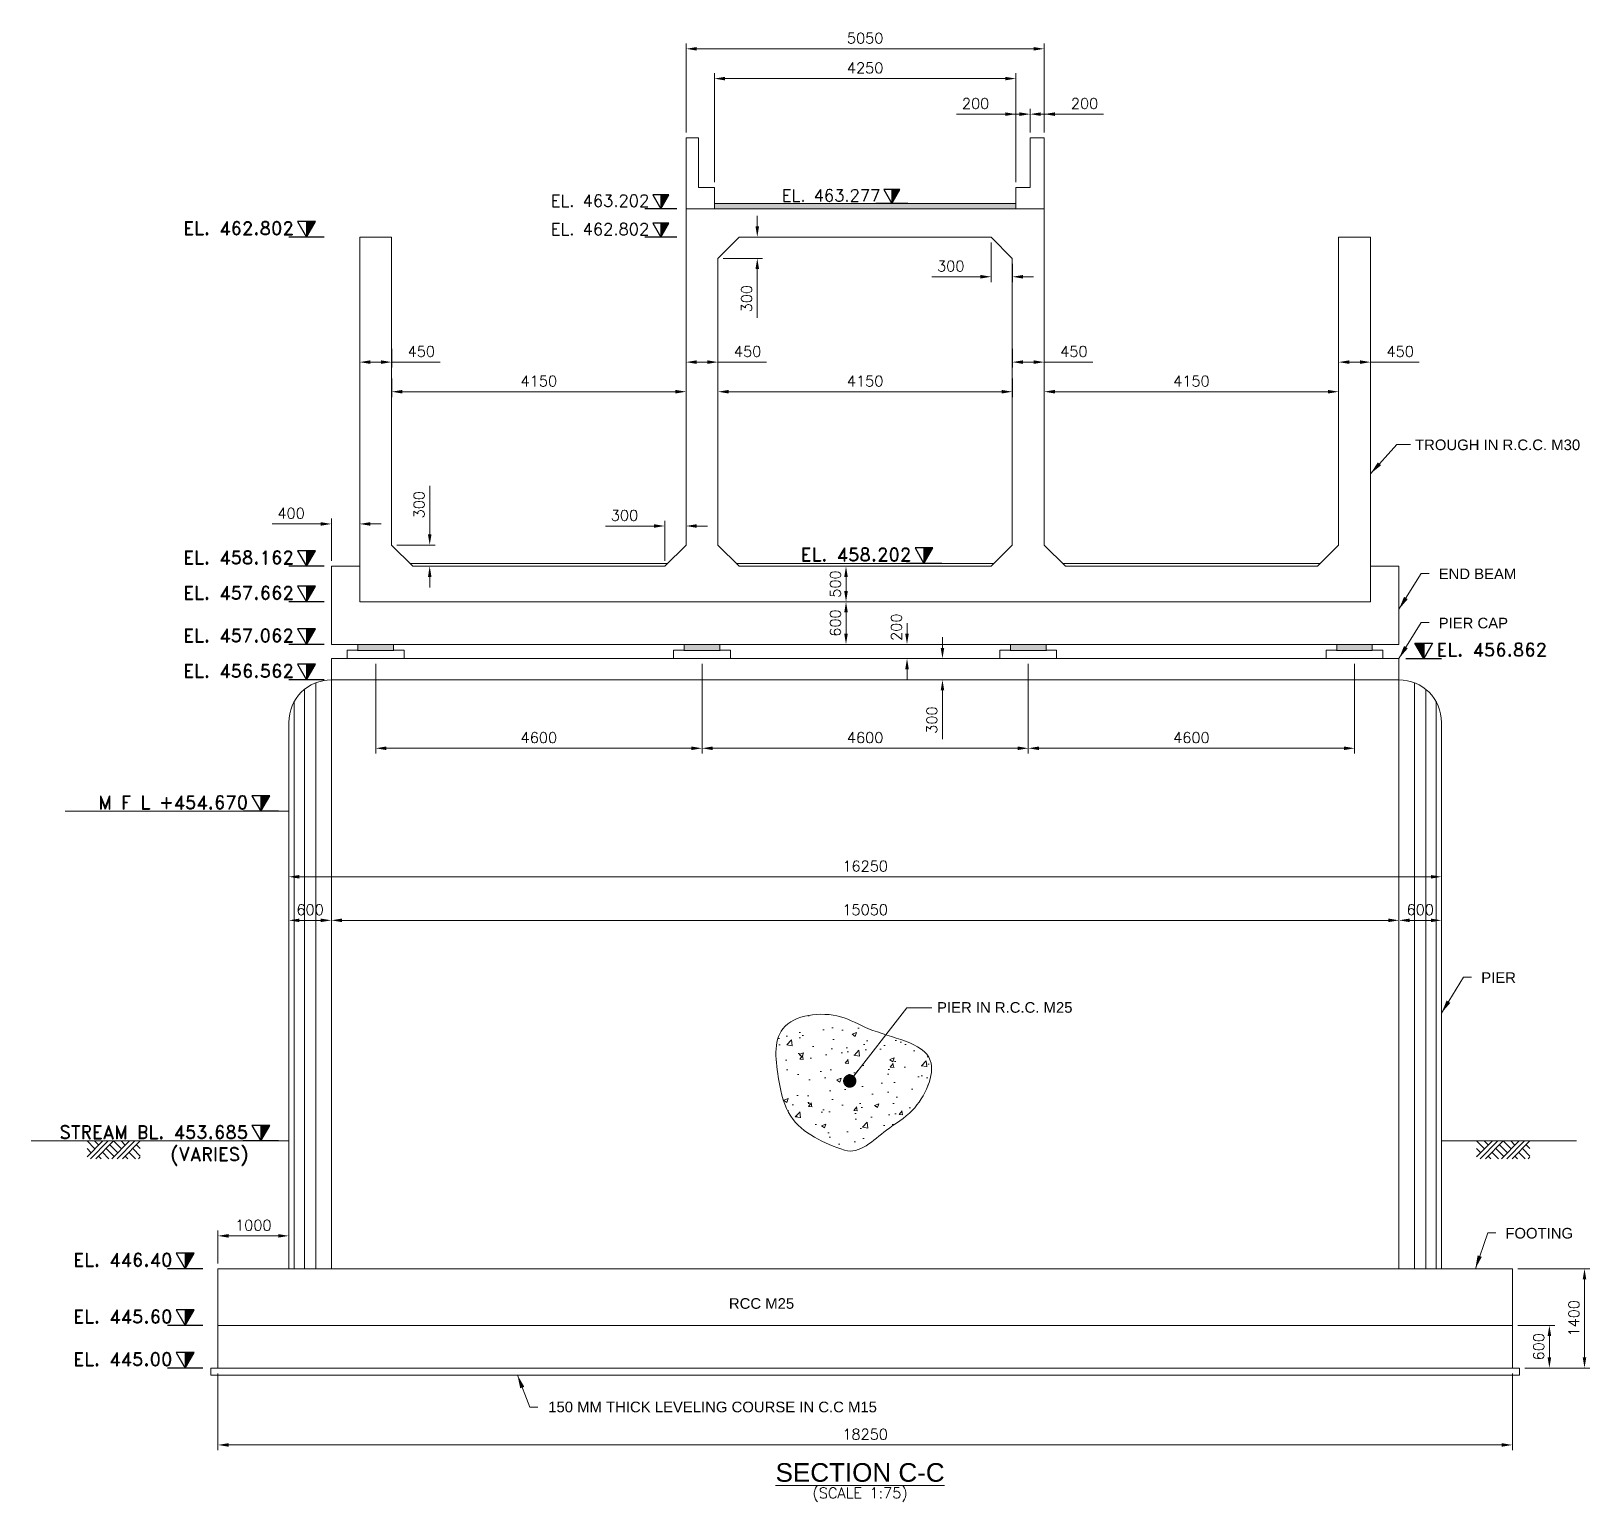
# Model space of a CAD drawing. Header units: millimetres. Extents: x -905235 to 365236, y -24492 to 346419.
# Drawn here: x 343263 to 365236, y 122792 to 143520 of the extents above; entities that cross this region are included whole.
import ezdxf
from ezdxf.enums import TextEntityAlignment as Align

# ---------------------------------------------------------------- set-up
doc = ezdxf.new("R2010")
doc.units = ezdxf.units.MM
doc.header["$LTSCALE"] = 9
doc.linetypes.add('HIDDEN', pattern=[0.375, 0.25, -0.125])
for name, color, linetype, lineweight in [('HATCH SOLID', 253, 'Continuous', 5), ('LEVEL', 6, 'Continuous', 20), ('P.C.C', 105, 'Continuous', 9), ('R_DASHED', 183, 'HIDDEN', 9), ('R_DIMENSION', 8, 'Continuous', 15), ('R_TEXT G', 7, 'Continuous', 18), ('R_THIN LINE', 252, 'Continuous', 9), ('SEC MARK', 1, 'Continuous', 25), ('TEXT', 4, 'Continuous', 13), ('TEXT G', 7, 'Continuous', 18)]:
    doc.layers.add(name, color=color, linetype=linetype, lineweight=lineweight)
doc.layers.add('PUMP', color=4, linetype='Continuous')
doc.layers.add('R_HATCH', color=7, linetype='Continuous', lineweight=15, true_color=0xc7c7c7)
doc.styles.add('ARIEL', font='arial.ttf')
doc.styles.add('ROMANDS', font='romand.shx')
doc.styles.add('ROMANS', font='romans.shx')
doc.styles.get("Standard").update_dxf_attribs({"font": 'arial.ttf'})
doc.dimstyles.new('DIM-75', dxfattribs={"dimscale": 75, "dimtxt": 2.5, "dimasz": 2.5, "dimexe": 1, "dimexo": 1, "dimgap": 1, "dimtad": 1, "dimdec": 0, "dimzin": 0, "dimdsep": 46, "dimtxsty": 'ROMANS', "dimblk": 'OBLIQUE', "dimcen": 1, "dimclrd": 256, "dimclre": 256, "dimclrt": 7, "dimadec": 0, "dimazin": 0, "dimtfac": 1, "dimtdec": 0, "dimtofl": 0, "dimtmove": 0, "dimatfit": 3, "dimfxl": 1, "dimtolj": 1, "dimtzin": 0, "dimlwd": 9, "dimlwe": 9, "dimarcsym": 0})
doc.dimstyles.new('DIM-75$0', dxfattribs={"dimscale": 75, "dimtxt": 2, "dimasz": 2, "dimexe": 1, "dimexo": 1, "dimgap": 1, "dimtad": 1, "dimdec": 0, "dimzin": 0, "dimdsep": 46, "dimtxsty": 'ROMANS', "dimcen": 1, "dimclrd": 256, "dimclre": 256, "dimclrt": 7, "dimadec": 0, "dimazin": 0, "dimtfac": 1, "dimtdec": 0, "dimtofl": 0, "dimtmove": 0, "dimatfit": 3, "dimfxl": 1, "dimtolj": 1, "dimtzin": 0, "dimlwd": 9, "dimlwe": 5, "dimarcsym": 0})

msp = doc.modelspace()

# ---------------------------------------------------------------- texts
at = {"layer": 'LEVEL', "style": 'ROMANDS'}
for s, insert, char_height, attachment_point in [('EL. 463.277', (355234.3, 141290), 168.75, 3), ('EL. 463.202', (351976.7, 141215), 168.75, 3), ('EL. 462.802', (346965.2, 140836.8), 187.5, 3), ('EL. 462.802', (351976.7, 140815), 168.75, 3), ('EL. 458.202', (355670, 136236.8), 187.5, 3), ('EL. 458.162', (346965.2, 136196.8), 187.5, 3), ('EL. 457.662', (346965.2, 135696.8), 187.5, 3), ('EL. 457.062', (346965.2, 135096.8), 187.5, 3), ('EL. 456.862', (363074.4, 134896.8), 187.5, 1), ('EL. 456.562', (346965.2, 134596.8), 187.5, 3), ('M F L +454.670', (346321.1, 132744.8), 187.5, 3), ('STREAM BL. 453.685\\P(VARIES)', (346321.1, 128096.8), 187.5, 3), ('EL. 446.40', (345254, 126296.8), 187.5, 3), ('EL. 445.60', (345254, 125496.8), 187.5, 3), ('EL. 445.00', (345254, 124896.8), 187.5, 3)]:
    msp.add_mtext(s, dxfattribs=dict(at, insert=insert, char_height=char_height, attachment_point=attachment_point))
at = {"layer": 'R_TEXT G'}
msp.add_text('RCC M25', height=150, dxfattribs=at).set_placement((353099.4, 125512.7))
at = {"layer": 'R_TEXT G', "lineweight": 13, "ltscale": 0.13, "insert": (362771.7, 137765.1), "char_height": 150, "attachment_point": 1}
msp.add_mtext_dynamic_manual_height_columns('TROUGH IN R.C.C. M30', width=7963.5, gutter_width=2750, heights=[0], dxfattribs=at)
at = {"layer": 'R_TEXT G', "lineweight": 13, "ltscale": 0.13, "char_height": 150, "attachment_point": 1}
for s, insert, width in [('\\A1;END BEAM', (363105.3, 135946.8), 1560.878), ('\\A1;PIER CAP', (363105.3, 135253.1), 1560.878), ('\\A1;PIER', (363705.3, 130255.8), 894.357), ('PIER IN R.C.C. M25', (356033.6, 129835.4), 4439.582), ('\\A1;FOOTING', (364045.2, 126653.1), 894.357), ('\\A1;150 MM THICK LEVELING COURSE IN C.C M15', (350552.2, 124204.1), 6874.917)]:
    msp.add_mtext(s, dxfattribs=dict(at, insert=insert, width=width))
at = {"layer": 'TEXT', "color": 1, "lineweight": 13, "insert": (354948.7, 123071.1), "char_height": 262.5, "width": 7433.008, "attachment_point": 8, "style": 'ARIEL'}
msp.add_mtext('{\\LSECTION C-C}', dxfattribs=at)
at = {"layer": 'TEXT G', "style": 'ROMANS'}
msp.add_text('(SCALE 1:75)', height=150, dxfattribs=at).set_placement((354948.7, 122992.3), align=Align.TOP_CENTER)

# ---------------------------------------------------------------- blocks, each defined once
blk = doc.blocks.new('_Oblique')
at = {"color": 0, "linetype": 'ByBlock', "lineweight": -2}
blk.add_line((-0.5, -0.5), (0.5, 0.5), dxfattribs=at)
blk = doc.blocks.new('jord1')
at = {"layer": 'P.C.C'}
for p, q in [((0, 0), (1.12, -1.12)), ((2.25, 0), (0, -2.25)), ((3, 0), (0.5, -2.5)), ((1.66, -0.59), (1.06, 0)), ((3.75, 0), (1.25, -2.5)), ((6, 0), (3.5, -2.5)), ((3.75, 0), (4.87, -1.12)), ((6.75, 0), (4.25, -2.5)), ((4.81, 0), (5.4, -0.59)), ((7.5, 0), (5, -2.5)), ((5.87, 0), (5.93, -0.06)), ((0, -1.06), (0.59, -1.66)), ((0, -2.12), (0.06, -2.19)), ((1.63, -2.12), (2.01, -2.5)), ((2.16, -1.59), (3.07, -2.5)), ((2.69, -1.06), (3.81, -2.19)), ((3.22, -0.53), (4.34, -1.66)), ((5.38, -2.12), (5.76, -2.5)), ((5.91, -1.59), (6.82, -2.5)), ((6.44, -1.06), (7.5, -2.12)), ((6.97, -0.53), (7.5, -1.06)), ((7.5, -2.25), (7.25, -2.5))]:
    blk.add_line(p, q, dxfattribs=at)
blk = doc.blocks.new('A$C71181FDA')
at = {"layer": 'HATCH SOLID', "ltscale": 100}
blk.add_hatch(color=256, dxfattribs=at).paths.add_polyline_path([(948, 0), (948, 828), (474, 828)])
at = {"layer": 'SEC MARK'}
for p, q in [((0, 0), (1896, 0)), ((948, 828), (948, 0))]:
    blk.add_line(p, q, dxfattribs=at)
blk.add_lwpolyline([(948, 0), (474, 828), (1422, 828), (948, 0)], dxfattribs=at)
blk = doc.blocks.new('*D7')
at = {"layer": 'Defpoints', "color": 0, "transparency": 16777216}
for p in [(347895, 139117), (348345, 139117), (348345, 138856)]:
    blk.add_point(p, dxfattribs=at)
at = {"layer": 'R_DIMENSION', "lineweight": 5, "transparency": 16777216}
for p, q in [((347895, 139042), (347895, 138781)), ((348345, 139042), (348345, 138781))]:
    blk.add_line(p, q, dxfattribs=at)
at = {"layer": 'R_DIMENSION', "lineweight": 9, "transparency": 16777216}
for p, q in [((348045, 138856), (348195, 138856)), ((348345, 138856), (349030, 138856))]:
    blk.add_line(p, q, dxfattribs=at)
at = {"layer": 'R_DIMENSION', "transparency": 16777216}
for points in [[(348045, 138881), (348045, 138831), (347895, 138856)], [(348195, 138881), (348195, 138831), (348345, 138856)]]:
    blk.add_solid(points, dxfattribs=at)
at = {"layer": 'R_DIMENSION', "color": 7, "transparency": 16777216, "insert": (348763, 139006), "char_height": 150, "attachment_point": 5, "style": 'ROMANS'}
blk.add_mtext('\\A1;450', dxfattribs=at)
blk = doc.blocks.new('*D8')
at = {"layer": 'Defpoints', "color": 0, "transparency": 16777216}
for p in [(352495, 139117), (352945, 139117), (352945, 138856)]:
    blk.add_point(p, dxfattribs=at)
at = {"layer": 'R_DIMENSION', "lineweight": 5, "transparency": 16777216}
for p, q in [((352495, 139042), (352495, 138781)), ((352945, 139042), (352945, 138781))]:
    blk.add_line(p, q, dxfattribs=at)
at = {"layer": 'R_DIMENSION', "lineweight": 9, "transparency": 16777216}
for p, q in [((352645, 138856), (352795, 138856)), ((352945, 138856), (353630, 138856))]:
    blk.add_line(p, q, dxfattribs=at)
at = {"layer": 'R_DIMENSION', "transparency": 16777216}
for points in [[(352645, 138881), (352645, 138831), (352495, 138856)], [(352795, 138881), (352795, 138831), (352945, 138856)]]:
    blk.add_solid(points, dxfattribs=at)
at = {"layer": 'R_DIMENSION', "color": 7, "transparency": 16777216, "insert": (353363, 139006), "char_height": 150, "attachment_point": 5, "style": 'ROMANS'}
blk.add_mtext('\\A1;450', dxfattribs=at)
blk = doc.blocks.new('*D9')
at = {"layer": 'Defpoints', "color": 0, "transparency": 16777216}
for p in [(357095, 139117), (357545, 139117), (357545, 138856)]:
    blk.add_point(p, dxfattribs=at)
at = {"layer": 'R_DIMENSION', "lineweight": 5, "transparency": 16777216}
for p, q in [((357095, 139042), (357095, 138781)), ((357545, 139042), (357545, 138781))]:
    blk.add_line(p, q, dxfattribs=at)
at = {"layer": 'R_DIMENSION', "lineweight": 9, "transparency": 16777216}
for p, q in [((357245, 138856), (357395, 138856)), ((357545, 138856), (358230, 138856))]:
    blk.add_line(p, q, dxfattribs=at)
at = {"layer": 'R_DIMENSION', "transparency": 16777216}
for points in [[(357245, 138881), (357245, 138831), (357095, 138856)], [(357395, 138881), (357395, 138831), (357545, 138856)]]:
    blk.add_solid(points, dxfattribs=at)
at = {"layer": 'R_DIMENSION', "color": 7, "transparency": 16777216, "insert": (357963, 139006), "char_height": 150, "attachment_point": 5, "style": 'ROMANS'}
blk.add_mtext('\\A1;450', dxfattribs=at)
blk = doc.blocks.new('*D10')
at = {"layer": 'Defpoints', "color": 0, "transparency": 16777216}
for p in [(361695, 139117), (362145, 139117), (362145, 138856)]:
    blk.add_point(p, dxfattribs=at)
at = {"layer": 'R_DIMENSION', "lineweight": 5, "transparency": 16777216}
for p, q in [((361695, 139042), (361695, 138781)), ((362145, 139042), (362145, 138781))]:
    blk.add_line(p, q, dxfattribs=at)
at = {"layer": 'R_DIMENSION', "lineweight": 9, "transparency": 16777216}
for p, q in [((361845, 138856), (361995, 138856)), ((362145, 138856), (362830, 138856))]:
    blk.add_line(p, q, dxfattribs=at)
at = {"layer": 'R_DIMENSION', "transparency": 16777216}
for points in [[(361845, 138881), (361845, 138831), (361695, 138856)], [(361995, 138881), (361995, 138831), (362145, 138856)]]:
    blk.add_solid(points, dxfattribs=at)
at = {"layer": 'R_DIMENSION', "color": 7, "transparency": 16777216, "insert": (362563, 139006), "char_height": 150, "attachment_point": 5, "style": 'ROMANS'}
blk.add_mtext('\\A1;450', dxfattribs=at)
blk = doc.blocks.new('*D11')
at = {"layer": 'Defpoints', "color": 0, "transparency": 16777216}
for p in [(348345, 138700), (352495, 138700), (352495, 138439)]:
    blk.add_point(p, dxfattribs=at)
at = {"layer": 'R_DIMENSION', "lineweight": 5, "transparency": 16777216}
for p, q in [((348345, 138625), (348345, 138364)), ((352495, 138625), (352495, 138364))]:
    blk.add_line(p, q, dxfattribs=at)
at = {"layer": 'R_DIMENSION', "lineweight": 9, "transparency": 16777216}
blk.add_line((348495, 138439), (352345, 138439), dxfattribs=at)
at = {"layer": 'R_DIMENSION', "transparency": 16777216}
for points in [[(348495, 138464), (348495, 138414), (348345, 138439)], [(352345, 138464), (352345, 138414), (352495, 138439)]]:
    blk.add_solid(points, dxfattribs=at)
at = {"layer": 'R_DIMENSION', "color": 7, "transparency": 16777216, "insert": (350420, 138589), "char_height": 150, "attachment_point": 5, "style": 'ROMANS'}
blk.add_mtext('\\A1;4150', dxfattribs=at)
blk = doc.blocks.new('*D12')
at = {"layer": 'Defpoints', "color": 0, "transparency": 16777216}
for p in [(352945, 138700), (357095, 138700), (352945, 138439)]:
    blk.add_point(p, dxfattribs=at)
at = {"layer": 'R_DIMENSION', "lineweight": 5, "transparency": 16777216}
for p, q in [((352945, 138625), (352945, 138364)), ((357095, 138625), (357095, 138364))]:
    blk.add_line(p, q, dxfattribs=at)
at = {"layer": 'R_DIMENSION', "lineweight": 9, "transparency": 16777216}
blk.add_line((356945, 138439), (353095, 138439), dxfattribs=at)
at = {"layer": 'R_DIMENSION', "transparency": 16777216}
for points in [[(353095, 138464), (353095, 138414), (352945, 138439)], [(356945, 138464), (356945, 138414), (357095, 138439)]]:
    blk.add_solid(points, dxfattribs=at)
at = {"layer": 'R_DIMENSION', "color": 7, "transparency": 16777216, "insert": (355020, 138589), "char_height": 150, "attachment_point": 5, "style": 'ROMANS'}
blk.add_mtext('\\A1;4150', dxfattribs=at)
blk = doc.blocks.new('*D13')
at = {"layer": 'Defpoints', "color": 0, "transparency": 16777216}
for p in [(357545, 138700), (361695, 138700), (357545, 138439)]:
    blk.add_point(p, dxfattribs=at)
at = {"layer": 'R_DIMENSION', "lineweight": 5, "transparency": 16777216}
for p, q in [((357545, 138625), (357545, 138364)), ((361695, 138625), (361695, 138364))]:
    blk.add_line(p, q, dxfattribs=at)
at = {"layer": 'R_DIMENSION', "lineweight": 9, "transparency": 16777216}
blk.add_line((361545, 138439), (357695, 138439), dxfattribs=at)
at = {"layer": 'R_DIMENSION', "transparency": 16777216}
for points in [[(357695, 138464), (357695, 138414), (357545, 138439)], [(361545, 138464), (361545, 138414), (361695, 138439)]]:
    blk.add_solid(points, dxfattribs=at)
at = {"layer": 'R_DIMENSION', "color": 7, "transparency": 16777216, "insert": (359620, 138589), "char_height": 150, "attachment_point": 5, "style": 'ROMANS'}
blk.add_mtext('\\A1;4150', dxfattribs=at)
blk = doc.blocks.new('*D14')
at = {"layer": 'Defpoints', "color": 0, "transparency": 16777216}
for p in [(347495, 136575), (347495, 135978), (347895, 135978)]:
    blk.add_point(p, dxfattribs=at)
at = {"layer": 'R_DIMENSION', "lineweight": 9, "transparency": 16777216}
for p, q in [((347345, 136575), (346659, 136575)), ((348045, 136575), (348195, 136575))]:
    blk.add_line(p, q, dxfattribs=at)
at = {"layer": 'R_DIMENSION', "lineweight": 5, "transparency": 16777216}
for p, q in [((347495, 136053), (347495, 136650)), ((347895, 136053), (347895, 136650))]:
    blk.add_line(p, q, dxfattribs=at)
at = {"layer": 'R_DIMENSION', "transparency": 16777216}
for points in [[(347345, 136600), (347345, 136550), (347495, 136575)], [(348045, 136600), (348045, 136550), (347895, 136575)]]:
    blk.add_solid(points, dxfattribs=at)
at = {"layer": 'R_DIMENSION', "color": 7, "transparency": 16777216, "insert": (346927, 136725), "char_height": 150, "attachment_point": 5, "style": 'ROMANS'}
blk.add_mtext('\\A1;400', dxfattribs=at)
blk = doc.blocks.new('*D15')
at = {"layer": 'Defpoints', "color": 0, "transparency": 16777216}
for p in [(356795, 140618), (357095, 140318), (356795, 140059)]:
    blk.add_point(p, dxfattribs=at)
at = {"layer": 'R_DIMENSION', "lineweight": 5, "transparency": 16777216}
for p, q in [((356795, 140543), (356795, 139984)), ((357095, 140243), (357095, 139984))]:
    blk.add_line(p, q, dxfattribs=at)
at = {"layer": 'R_DIMENSION', "lineweight": 9, "transparency": 16777216}
for p, q in [((356645, 140059), (355959, 140059)), ((357245, 140059), (357395, 140059))]:
    blk.add_line(p, q, dxfattribs=at)
at = {"layer": 'R_DIMENSION', "transparency": 16777216}
for points in [[(356645, 140084), (356645, 140034), (356795, 140059)], [(357245, 140084), (357245, 140034), (357095, 140059)]]:
    blk.add_solid(points, dxfattribs=at)
at = {"layer": 'R_DIMENSION', "color": 7, "transparency": 16777216, "insert": (356227, 140209), "char_height": 150, "attachment_point": 5, "style": 'ROMANS'}
blk.add_mtext('\\A1;300', dxfattribs=at)
blk = doc.blocks.new('*D16')
at = {"layer": 'Defpoints', "color": 0, "transparency": 16777216}
for p in [(353245, 140618), (352945, 140318), (353499, 140318)]:
    blk.add_point(p, dxfattribs=at)
at = {"layer": 'R_DIMENSION', "lineweight": 9, "transparency": 16777216}
for p, q in [((353499, 140768), (353499, 140918)), ((353499, 140168), (353499, 139482))]:
    blk.add_line(p, q, dxfattribs=at)
at = {"layer": 'R_DIMENSION', "lineweight": 5, "transparency": 16777216}
for p, q in [((353320, 140618), (353574, 140618)), ((353020, 140318), (353574, 140318))]:
    blk.add_line(p, q, dxfattribs=at)
at = {"layer": 'R_DIMENSION', "transparency": 16777216}
for points in [[(353474, 140768), (353524, 140768), (353499, 140618)], [(353474, 140168), (353524, 140168), (353499, 140318)]]:
    blk.add_solid(points, dxfattribs=at)
at = {"layer": 'R_DIMENSION', "color": 7, "transparency": 16777216, "insert": (353349, 139750), "char_height": 150, "attachment_point": 5, "rotation": 90, "style": 'ROMANS'}
blk.add_mtext('\\A1;300', dxfattribs=at)
blk = doc.blocks.new('*D17')
at = {"layer": 'Defpoints', "color": 0, "transparency": 16777216}
for p in [(348345, 136278), (348881, 136278), (348645, 135978)]:
    blk.add_point(p, dxfattribs=at)
at = {"layer": 'R_DIMENSION', "lineweight": 9, "transparency": 16777216}
for p, q in [((348881, 136428), (348881, 137114)), ((348881, 135828), (348881, 135678))]:
    blk.add_line(p, q, dxfattribs=at)
at = {"layer": 'R_DIMENSION', "lineweight": 5, "transparency": 16777216}
for p, q in [((348420, 136278), (348956, 136278)), ((348720, 135978), (348956, 135978))]:
    blk.add_line(p, q, dxfattribs=at)
at = {"layer": 'R_DIMENSION', "transparency": 16777216}
for points in [[(348856, 136428), (348906, 136428), (348881, 136278)], [(348856, 135828), (348906, 135828), (348881, 135978)]]:
    blk.add_solid(points, dxfattribs=at)
at = {"layer": 'R_DIMENSION', "color": 7, "transparency": 16777216, "insert": (348731, 136846), "char_height": 150, "attachment_point": 5, "rotation": 90, "style": 'ROMANS'}
blk.add_mtext('\\A1;300', dxfattribs=at)
blk = doc.blocks.new('*D18')
at = {"layer": 'Defpoints', "color": 0, "transparency": 16777216}
for p in [(352195, 136546), (352495, 136278), (352195, 135978)]:
    blk.add_point(p, dxfattribs=at)
at = {"layer": 'R_DIMENSION', "lineweight": 9, "transparency": 16777216}
for p, q in [((352045, 136546), (351359, 136546)), ((352645, 136546), (352795, 136546))]:
    blk.add_line(p, q, dxfattribs=at)
at = {"layer": 'R_DIMENSION', "lineweight": 5, "transparency": 16777216}
for p, q in [((352195, 136053), (352195, 136621)), ((352495, 136353), (352495, 136621))]:
    blk.add_line(p, q, dxfattribs=at)
at = {"layer": 'R_DIMENSION', "transparency": 16777216}
for points in [[(352045, 136571), (352045, 136521), (352195, 136546)], [(352645, 136571), (352645, 136521), (352495, 136546)]]:
    blk.add_solid(points, dxfattribs=at)
at = {"layer": 'R_DIMENSION', "color": 7, "transparency": 16777216, "insert": (351627, 136696), "char_height": 150, "attachment_point": 5, "style": 'ROMANS'}
blk.add_mtext('\\A1;300', dxfattribs=at)
blk = doc.blocks.new('*D19')
at = {"layer": 'Defpoints', "color": 0, "transparency": 16777216}
for p in [(348120, 134678), (352720, 134678), (352720, 133413)]:
    blk.add_point(p, dxfattribs=at)
at = {"layer": 'R_DIMENSION', "lineweight": 5, "transparency": 16777216}
for p, q in [((348120, 134603), (348120, 133338)), ((352720, 134603), (352720, 133338))]:
    blk.add_line(p, q, dxfattribs=at)
at = {"layer": 'R_DIMENSION', "lineweight": 9, "transparency": 16777216}
blk.add_line((348270, 133413), (352570, 133413), dxfattribs=at)
at = {"layer": 'R_DIMENSION', "transparency": 16777216}
for points in [[(348270, 133438), (348270, 133388), (348120, 133413)], [(352570, 133438), (352570, 133388), (352720, 133413)]]:
    blk.add_solid(points, dxfattribs=at)
at = {"layer": 'R_DIMENSION', "color": 7, "transparency": 16777216, "insert": (350420, 133563), "char_height": 150, "attachment_point": 5, "style": 'ROMANS'}
blk.add_mtext('\\A1;4600', dxfattribs=at)
blk = doc.blocks.new('*D20')
at = {"layer": 'Defpoints', "color": 0, "transparency": 16777216}
for p in [(352720, 134678), (357320, 134678), (357320, 133413)]:
    blk.add_point(p, dxfattribs=at)
at = {"layer": 'R_DIMENSION', "lineweight": 5, "transparency": 16777216}
for p, q in [((352720, 134603), (352720, 133338)), ((357320, 134603), (357320, 133338))]:
    blk.add_line(p, q, dxfattribs=at)
at = {"layer": 'R_DIMENSION', "lineweight": 9, "transparency": 16777216}
blk.add_line((352870, 133413), (357170, 133413), dxfattribs=at)
at = {"layer": 'R_DIMENSION', "transparency": 16777216}
for points in [[(352870, 133438), (352870, 133388), (352720, 133413)], [(357170, 133438), (357170, 133388), (357320, 133413)]]:
    blk.add_solid(points, dxfattribs=at)
at = {"layer": 'R_DIMENSION', "color": 7, "transparency": 16777216, "insert": (355020, 133563), "char_height": 150, "attachment_point": 5, "style": 'ROMANS'}
blk.add_mtext('\\A1;4600', dxfattribs=at)
blk = doc.blocks.new('*D21')
at = {"layer": 'Defpoints', "color": 0, "transparency": 16777216}
for p in [(357320, 134678), (361920, 134678), (361920, 133413)]:
    blk.add_point(p, dxfattribs=at)
at = {"layer": 'R_DIMENSION', "lineweight": 5, "transparency": 16777216}
for p, q in [((357320, 134603), (357320, 133338)), ((361920, 134603), (361920, 133338))]:
    blk.add_line(p, q, dxfattribs=at)
at = {"layer": 'R_DIMENSION', "lineweight": 9, "transparency": 16777216}
blk.add_line((357470, 133413), (361770, 133413), dxfattribs=at)
at = {"layer": 'R_DIMENSION', "transparency": 16777216}
for points in [[(357470, 133438), (357470, 133388), (357320, 133413)], [(361770, 133438), (361770, 133388), (361920, 133413)]]:
    blk.add_solid(points, dxfattribs=at)
at = {"layer": 'R_DIMENSION', "color": 7, "transparency": 16777216, "insert": (359620, 133563), "char_height": 150, "attachment_point": 5, "style": 'ROMANS'}
blk.add_mtext('\\A1;4600', dxfattribs=at)
blk = doc.blocks.new('*D22')
at = {"layer": 'Defpoints', "color": 0, "transparency": 16777216}
for p in [(346895, 130988), (346895, 130729), (347495, 130729)]:
    blk.add_point(p, dxfattribs=at)
at = {"layer": 'R_DIMENSION', "lineweight": 5, "transparency": 16777216}
for p, q in [((346895, 130804), (346895, 131063)), ((347495, 130804), (347495, 131063))]:
    blk.add_line(p, q, dxfattribs=at)
at = {"layer": 'R_DIMENSION', "lineweight": 9, "transparency": 16777216}
blk.add_line((347345, 130988), (347045, 130988), dxfattribs=at)
at = {"layer": 'R_DIMENSION', "transparency": 16777216}
for points in [[(347045, 131013), (347045, 130963), (346895, 130988)], [(347345, 131013), (347345, 130963), (347495, 130988)]]:
    blk.add_solid(points, dxfattribs=at)
at = {"layer": 'R_DIMENSION', "color": 7, "transparency": 16777216, "insert": (347195, 131138), "char_height": 150, "attachment_point": 5, "style": 'ROMANS'}
blk.add_mtext('\\A1;600', dxfattribs=at)
blk = doc.blocks.new('*D23')
at = {"layer": 'Defpoints', "color": 0, "transparency": 16777216}
for p in [(362545, 130988), (347495, 130729), (362545, 130729)]:
    blk.add_point(p, dxfattribs=at)
at = {"layer": 'R_DIMENSION', "lineweight": 5, "transparency": 16777216}
for p, q in [((347495, 130804), (347495, 131063)), ((362545, 130804), (362545, 131063))]:
    blk.add_line(p, q, dxfattribs=at)
at = {"layer": 'R_DIMENSION', "lineweight": 9, "transparency": 16777216}
blk.add_line((347645, 130988), (362395, 130988), dxfattribs=at)
at = {"layer": 'R_DIMENSION', "transparency": 16777216}
for points in [[(347645, 131013), (347645, 130963), (347495, 130988)], [(362395, 131013), (362395, 130963), (362545, 130988)]]:
    blk.add_solid(points, dxfattribs=at)
at = {"layer": 'R_DIMENSION', "color": 7, "transparency": 16777216, "insert": (355020, 131138), "char_height": 150, "attachment_point": 5, "style": 'ROMANS'}
blk.add_mtext('\\A1;15050', dxfattribs=at)
blk = doc.blocks.new('*D24')
at = {"layer": 'Defpoints', "color": 0, "transparency": 16777216}
for p in [(363145, 130988), (362545, 130729), (363145, 130729)]:
    blk.add_point(p, dxfattribs=at)
at = {"layer": 'R_DIMENSION', "lineweight": 5, "transparency": 16777216}
for p, q in [((362545, 130804), (362545, 131063)), ((363145, 130804), (363145, 131063))]:
    blk.add_line(p, q, dxfattribs=at)
at = {"layer": 'R_DIMENSION', "lineweight": 9, "transparency": 16777216}
blk.add_line((362695, 130988), (362995, 130988), dxfattribs=at)
at = {"layer": 'R_DIMENSION', "transparency": 16777216}
for points in [[(362695, 131013), (362695, 130963), (362545, 130988)], [(362995, 131013), (362995, 130963), (363145, 130988)]]:
    blk.add_solid(points, dxfattribs=at)
at = {"layer": 'R_DIMENSION', "color": 7, "transparency": 16777216, "insert": (362845, 131138), "char_height": 150, "attachment_point": 5, "style": 'ROMANS'}
blk.add_mtext('\\A1;600', dxfattribs=at)
blk = doc.blocks.new('*D25')
at = {"layer": 'Defpoints', "color": 0, "transparency": 16777216}
for p in [(345895, 126541), (345895, 126078), (346895, 126078)]:
    blk.add_point(p, dxfattribs=at)
at = {"layer": 'R_DIMENSION', "lineweight": 5, "transparency": 16777216}
for p, q in [((345895, 126153), (345895, 126616)), ((346895, 126153), (346895, 126616))]:
    blk.add_line(p, q, dxfattribs=at)
at = {"layer": 'R_DIMENSION', "lineweight": 9, "transparency": 16777216}
blk.add_line((346745, 126541), (346045, 126541), dxfattribs=at)
at = {"layer": 'R_DIMENSION', "transparency": 16777216}
for points in [[(346045, 126566), (346045, 126516), (345895, 126541)], [(346745, 126566), (346745, 126516), (346895, 126541)]]:
    blk.add_solid(points, dxfattribs=at)
at = {"layer": 'R_DIMENSION', "color": 7, "transparency": 16777216, "insert": (346395, 126691), "char_height": 150, "attachment_point": 5, "style": 'ROMANS'}
blk.add_mtext('\\A1;1000', dxfattribs=at)
blk = doc.blocks.new('*D26')
at = {"layer": 'Defpoints', "color": 0, "transparency": 16777216}
for p in [(357145, 142852), (352895, 141318), (357145, 141318)]:
    blk.add_point(p, dxfattribs=at)
at = {"layer": 'R_DIMENSION', "lineweight": 5, "transparency": 16777216}
for p, q in [((352895, 141393), (352895, 142927)), ((357145, 141393), (357145, 142927))]:
    blk.add_line(p, q, dxfattribs=at)
at = {"layer": 'R_DIMENSION', "lineweight": 9, "transparency": 16777216}
blk.add_line((353045, 142852), (356995, 142852), dxfattribs=at)
at = {"layer": 'R_DIMENSION', "transparency": 16777216}
for points in [[(353045, 142877), (353045, 142827), (352895, 142852)], [(356995, 142877), (356995, 142827), (357145, 142852)]]:
    blk.add_solid(points, dxfattribs=at)
at = {"layer": 'R_DIMENSION', "color": 7, "transparency": 16777216, "insert": (355020, 143002), "char_height": 150, "attachment_point": 5, "style": 'ROMANS'}
blk.add_mtext('\\A1;4250', dxfattribs=at)
blk = doc.blocks.new('*D27')
at = {"layer": 'Defpoints', "color": 0, "transparency": 16777216}
for p in [(357545, 143272), (352495, 142018), (357545, 142018)]:
    blk.add_point(p, dxfattribs=at)
at = {"layer": 'R_DIMENSION', "lineweight": 5, "transparency": 16777216}
for p, q in [((352495, 142093), (352495, 143347)), ((357545, 142093), (357545, 143347))]:
    blk.add_line(p, q, dxfattribs=at)
at = {"layer": 'R_DIMENSION', "lineweight": 9, "transparency": 16777216}
blk.add_line((352645, 143272), (357395, 143272), dxfattribs=at)
at = {"layer": 'R_DIMENSION', "transparency": 16777216}
for points in [[(352645, 143297), (352645, 143247), (352495, 143272)], [(357395, 143297), (357395, 143247), (357545, 143272)]]:
    blk.add_solid(points, dxfattribs=at)
at = {"layer": 'R_DIMENSION', "color": 7, "transparency": 16777216, "insert": (355020, 143422), "char_height": 150, "attachment_point": 5, "style": 'ROMANS'}
blk.add_mtext('\\A1;5050', dxfattribs=at)
blk = doc.blocks.new('*D28')
at = {"layer": 'Defpoints', "color": 0, "ltscale": 0.13, "transparency": 16777216}
for p in [(357145, 142351), (357345, 142018), (357145, 141318)]:
    blk.add_point(p, dxfattribs=at)
at = {"layer": 'R_DIMENSION', "lineweight": 5, "ltscale": 0.13, "transparency": 16777216}
for p, q in [((357145, 141393), (357145, 142426)), ((357345, 142093), (357345, 142426))]:
    blk.add_line(p, q, dxfattribs=at)
at = {"layer": 'R_DIMENSION', "lineweight": 9, "ltscale": 0.13, "transparency": 16777216}
for p, q in [((356995, 142351), (356309, 142351)), ((357495, 142351), (357645, 142351))]:
    blk.add_line(p, q, dxfattribs=at)
at = {"layer": 'R_DIMENSION', "ltscale": 0.13, "transparency": 16777216}
for points in [[(356995, 142376), (356995, 142326), (357145, 142351)], [(357495, 142376), (357495, 142326), (357345, 142351)]]:
    blk.add_solid(points, dxfattribs=at)
at = {"layer": 'R_DIMENSION', "color": 7, "lineweight": 13, "ltscale": 0.13, "transparency": 16777216, "insert": (356577, 142501), "char_height": 150, "attachment_point": 5, "style": 'ROMANS'}
blk.add_mtext('\\A1;200', dxfattribs=at)
blk = doc.blocks.new('*D29')
at = {"layer": 'Defpoints', "color": 0, "ltscale": 0.13, "transparency": 16777216}
for p in [(357545, 142351), (357345, 142018), (357545, 142018)]:
    blk.add_point(p, dxfattribs=at)
at = {"layer": 'R_DIMENSION', "lineweight": 5, "ltscale": 0.13, "transparency": 16777216}
for p, q in [((357345, 142093), (357345, 142426)), ((357545, 142093), (357545, 142426))]:
    blk.add_line(p, q, dxfattribs=at)
at = {"layer": 'R_DIMENSION', "lineweight": 9, "ltscale": 0.13, "transparency": 16777216}
for p, q in [((357195, 142351), (357045, 142351)), ((357695, 142351), (358380, 142351))]:
    blk.add_line(p, q, dxfattribs=at)
at = {"layer": 'R_DIMENSION', "ltscale": 0.13, "transparency": 16777216}
for points in [[(357195, 142376), (357195, 142326), (357345, 142351)], [(357695, 142376), (357695, 142326), (357545, 142351)]]:
    blk.add_solid(points, dxfattribs=at)
at = {"layer": 'R_DIMENSION', "color": 7, "lineweight": 13, "ltscale": 0.13, "transparency": 16777216, "insert": (358113, 142501), "char_height": 150, "attachment_point": 5, "style": 'ROMANS'}
blk.add_mtext('\\A1;200', dxfattribs=at)
blk = doc.blocks.new('*D30')
at = {"layer": 'Defpoints', "color": 0, "transparency": 16777216}
for p in [(345895, 124678), (364145, 124678), (364145, 123594)]:
    blk.add_point(p, dxfattribs=at)
at = {"layer": 'R_DIMENSION', "lineweight": 5, "transparency": 16777216}
for p, q in [((345895, 124603), (345895, 123519)), ((364145, 124603), (364145, 123519))]:
    blk.add_line(p, q, dxfattribs=at)
at = {"layer": 'R_DIMENSION', "lineweight": 9, "transparency": 16777216}
blk.add_line((346045, 123594), (363995, 123594), dxfattribs=at)
at = {"layer": 'R_DIMENSION', "transparency": 16777216}
for points in [[(346045, 123619), (346045, 123569), (345895, 123594)], [(363995, 123619), (363995, 123569), (364145, 123594)]]:
    blk.add_solid(points, dxfattribs=at)
at = {"layer": 'R_DIMENSION', "color": 7, "transparency": 16777216, "insert": (355020, 123744), "char_height": 150, "attachment_point": 5, "style": 'ROMANS'}
blk.add_mtext('\\A1;18250', dxfattribs=at)
blk = doc.blocks.new('*D31')
at = {"layer": 'Defpoints', "color": 0, "transparency": 16777216}
for p in [(363145, 131602), (346895, 131343), (363145, 131343)]:
    blk.add_point(p, dxfattribs=at)
at = {"layer": 'R_DIMENSION', "lineweight": 5, "transparency": 16777216}
for p, q in [((346895, 131418), (346895, 131677)), ((363145, 131418), (363145, 131677))]:
    blk.add_line(p, q, dxfattribs=at)
at = {"layer": 'R_DIMENSION', "lineweight": 9, "transparency": 16777216}
blk.add_line((347045, 131602), (362995, 131602), dxfattribs=at)
at = {"layer": 'R_DIMENSION', "transparency": 16777216}
for points in [[(347045, 131627), (347045, 131577), (346895, 131602)], [(362995, 131627), (362995, 131577), (363145, 131602)]]:
    blk.add_solid(points, dxfattribs=at)
at = {"layer": 'R_DIMENSION', "color": 7, "transparency": 16777216, "insert": (355020, 131752), "char_height": 150, "attachment_point": 5, "style": 'ROMANS'}
blk.add_mtext('\\A1;16250', dxfattribs=at)
blk = doc.blocks.new('*D32')
at = {"layer": 'Defpoints', "color": 0, "transparency": 16777216}
for p in [(364145, 125278), (364666, 125278), (364245, 124678)]:
    blk.add_point(p, dxfattribs=at)
at = {"layer": 'R_DIMENSION', "lineweight": 5, "transparency": 16777216}
for p, q in [((364220, 125278), (364741, 125278)), ((364320, 124678), (364741, 124678))]:
    blk.add_line(p, q, dxfattribs=at)
at = {"layer": 'R_DIMENSION', "lineweight": 9, "transparency": 16777216}
blk.add_line((364666, 124828), (364666, 125128), dxfattribs=at)
at = {"layer": 'R_DIMENSION', "transparency": 16777216}
for points in [[(364641, 125128), (364691, 125128), (364666, 125278)], [(364641, 124828), (364691, 124828), (364666, 124678)]]:
    blk.add_solid(points, dxfattribs=at)
at = {"layer": 'R_DIMENSION', "color": 7, "transparency": 16777216, "insert": (364516, 124978), "char_height": 150, "attachment_point": 5, "rotation": 90, "style": 'ROMANS'}
blk.add_mtext('\\A1;600', dxfattribs=at)
blk = doc.blocks.new('*D33')
at = {"layer": 'Defpoints', "color": 0, "transparency": 16777216}
for p in [(364145, 126078), (365161, 126078), (364245, 124678)]:
    blk.add_point(p, dxfattribs=at)
at = {"layer": 'R_DIMENSION', "lineweight": 5, "transparency": 16777216}
for p, q in [((364220, 126078), (365236, 126078)), ((364320, 124678), (365236, 124678))]:
    blk.add_line(p, q, dxfattribs=at)
at = {"layer": 'R_DIMENSION', "lineweight": 9, "transparency": 16777216}
blk.add_line((365161, 124828), (365161, 125928), dxfattribs=at)
at = {"layer": 'R_DIMENSION', "transparency": 16777216}
for points in [[(365136, 125928), (365186, 125928), (365161, 126078)], [(365136, 124828), (365186, 124828), (365161, 124678)]]:
    blk.add_solid(points, dxfattribs=at)
at = {"layer": 'R_DIMENSION', "color": 7, "transparency": 16777216, "insert": (365011, 125378), "char_height": 150, "attachment_point": 5, "rotation": 90, "style": 'ROMANS'}
blk.add_mtext('\\A1;1400', dxfattribs=at)
blk = doc.blocks.new('*D206')
at = {"layer": 'Defpoints', "color": 0, "transparency": 16777216}
for p in [(354510, 135978), (354510, 135478), (354750, 135478)]:
    blk.add_point(p, dxfattribs=at)
at = {"layer": 'R_DIMENSION', "lineweight": 5, "transparency": 16777216}
for p, q in [((354585, 135978), (354825, 135978)), ((354585, 135478), (354825, 135478))]:
    blk.add_line(p, q, dxfattribs=at)
at = {"layer": 'R_DIMENSION', "lineweight": 9, "transparency": 16777216}
blk.add_line((354750, 135828), (354750, 135628), dxfattribs=at)
at = {"layer": 'R_DIMENSION', "transparency": 16777216}
for points in [[(354725, 135828), (354775, 135828), (354750, 135978)], [(354725, 135628), (354775, 135628), (354750, 135478)]]:
    blk.add_solid(points, dxfattribs=at)
at = {"layer": 'R_DIMENSION', "color": 7, "transparency": 16777216, "insert": (354600, 135728), "char_height": 150, "attachment_point": 5, "rotation": 90, "style": 'ROMANS'}
blk.add_mtext('\\A1;500', dxfattribs=at)
blk = doc.blocks.new('*D203')
at = {"layer": 'Defpoints', "color": 0, "transparency": 16777216}
for p in [(354510, 135478), (354470, 134878), (354750, 134878)]:
    blk.add_point(p, dxfattribs=at)
at = {"layer": 'R_DIMENSION', "lineweight": 5, "transparency": 16777216}
for p, q in [((354585, 135478), (354825, 135478)), ((354545, 134878), (354825, 134878))]:
    blk.add_line(p, q, dxfattribs=at)
at = {"layer": 'R_DIMENSION', "lineweight": 9, "transparency": 16777216}
blk.add_line((354750, 135328), (354750, 135028), dxfattribs=at)
at = {"layer": 'R_DIMENSION', "transparency": 16777216}
for points in [[(354725, 135328), (354775, 135328), (354750, 135478)], [(354725, 135028), (354775, 135028), (354750, 134878)]]:
    blk.add_solid(points, dxfattribs=at)
at = {"layer": 'R_DIMENSION', "color": 7, "transparency": 16777216, "insert": (354600, 135178), "char_height": 150, "attachment_point": 5, "rotation": 90, "style": 'ROMANS'}
blk.add_mtext('\\A1;600', dxfattribs=at)
blk = doc.blocks.new('*D204')
at = {"layer": 'Defpoints', "color": 0, "transparency": 16777216}
for p in [(355390, 134878), (355610, 134878), (355390, 134678)]:
    blk.add_point(p, dxfattribs=at)
at = {"layer": 'R_DIMENSION', "lineweight": 9, "transparency": 16777216}
for p, q in [((355610, 135028), (355610, 135178)), ((355610, 134528), (355610, 134378))]:
    blk.add_line(p, q, dxfattribs=at)
at = {"layer": 'R_DIMENSION', "lineweight": 5, "transparency": 16777216}
for p, q in [((355465, 134878), (355685, 134878)), ((355465, 134678), (355685, 134678))]:
    blk.add_line(p, q, dxfattribs=at)
at = {"layer": 'R_DIMENSION', "transparency": 16777216}
for points in [[(355585, 135028), (355635, 135028), (355610, 134878)], [(355585, 134528), (355635, 134528), (355610, 134678)]]:
    blk.add_solid(points, dxfattribs=at)
at = {"layer": 'R_DIMENSION', "color": 7, "transparency": 16777216, "insert": (355460, 135119), "char_height": 150, "attachment_point": 5, "rotation": 90, "style": 'ROMANS'}
blk.add_mtext('\\A1;200', dxfattribs=at)
blk = doc.blocks.new('*D205')
at = {"layer": 'Defpoints', "color": 0, "transparency": 16777216}
for p in [(355890, 134678), (355890, 134378), (356110, 134378)]:
    blk.add_point(p, dxfattribs=at)
at = {"layer": 'R_DIMENSION', "lineweight": 9, "transparency": 16777216}
for p, q in [((356110, 134828), (356110, 134978)), ((356110, 134228), (356110, 133542))]:
    blk.add_line(p, q, dxfattribs=at)
at = {"layer": 'R_DIMENSION', "lineweight": 5, "transparency": 16777216}
for p, q in [((355965, 134678), (356185, 134678)), ((355965, 134378), (356185, 134378))]:
    blk.add_line(p, q, dxfattribs=at)
at = {"layer": 'R_DIMENSION', "transparency": 16777216}
for points in [[(356085, 134828), (356135, 134828), (356110, 134678)], [(356085, 134228), (356135, 134228), (356110, 134378)]]:
    blk.add_solid(points, dxfattribs=at)
at = {"layer": 'R_DIMENSION', "color": 7, "transparency": 16777216, "insert": (355960, 133810), "char_height": 150, "attachment_point": 5, "rotation": 90, "style": 'ROMANS'}
blk.add_mtext('\\A1;300', dxfattribs=at)

# ---------------------------------------------------------------- dimensions: what is measured, and where the dimension line sits
at = {"layer": 'R_DIMENSION'}
for base, p1, p2, picture, middle in [((357544.7, 143271.9), (352494.7, 142018.1), (357544.7, 142018.1), '*D27', (355019.7, 143421.9)), ((357144.7, 142851.6), (352894.7, 141318.1), (357144.7, 141318.1), '*D26', (355019.7, 143001.6)), ((356794.7, 140058.5), (357094.7, 140318.1), (356794.7, 140618.1), '*D15', (356226.8, 140208.5)), ((348344.7, 138856.4), (347894.7, 139117), (348344.7, 139117), '*D7', (348762.6, 139006.4)), ((352944.7, 138856.4), (352494.7, 139117), (352944.7, 139117), '*D8', (353362.6, 139006.4)), ((357544.7, 138856.4), (357094.7, 139117), (357544.7, 139117), '*D9', (357962.6, 139006.4)), ((362144.7, 138856.4), (361694.7, 139117), (362144.7, 139117), '*D10', (362562.6, 139006.4)), ((352494.7, 138438.9), (348344.7, 138699.6), (352494.7, 138699.6), '*D11', (350419.7, 138588.9)), ((347494.7, 136575.4), (347894.7, 135978.1), (347494.7, 135978.1), '*D14', (346926.8, 136725.4)), ((352194.7, 136545.6), (352494.7, 136278.1), (352194.7, 135978.1), '*D18', (351626.8, 136695.6)), ((352719.7, 133412.9), (348119.7, 134678.1), (352719.7, 134678.1), '*D19', (350419.7, 133562.9)), ((346894.7, 130987.9), (347494.7, 130728.9), (346894.7, 130728.9), '*D22', (347194.7, 131137.9)), ((345894.7, 126540.9), (346894.7, 126078.1), (345894.7, 126078.1), '*D25', (346394.7, 126690.9)), ((364144.7, 123593.9), (345894.7, 124678.1), (364144.7, 124678.1), '*D30', (355019.7, 123743.9))]:
    dim = msp.add_linear_dim(base=base, p1=p1, p2=p2, dimstyle='DIM-75$0', dxfattribs=at)
    dim.commit()
    dim.dimension.update_dxf_attribs({"geometry": picture, "text_midpoint": middle})
at = {"layer": 'R_DIMENSION', "lineweight": 13, "ltscale": 0.13}
for base, p2, picture, middle in [((357144.7, 142350.8), (357144.7, 141318.1), '*D28', (356576.8, 142500.8)), ((357544.7, 142350.8), (357544.7, 142018.1), '*D29', (358112.6, 142500.8))]:
    dim = msp.add_linear_dim(base=base, p1=(357344.7, 142018.1), p2=p2, dimstyle='DIM-75$0', dxfattribs=at)
    dim.commit()
    dim.dimension.update_dxf_attribs({"geometry": picture, "text_midpoint": middle})
at = {"layer": 'R_DIMENSION'}
for base, p1, p2, angle, picture, middle in [((353498.6, 140318.1), (353244.7, 140618.1), (352944.7, 140318.1), 90, '*D16', (353348.6, 139750.2)), ((352944.7, 138438.9), (357094.7, 138699.6), (352944.7, 138699.6), 180, '*D12', (355019.7, 138588.9)), ((357544.7, 138438.9), (361694.7, 138699.6), (357544.7, 138699.6), 180, '*D13', (359619.7, 138588.9)), ((348881.2, 136278.1), (348644.7, 135978.1), (348344.7, 136278.1), 90, '*D17', (348731.2, 136845.9)), ((354750, 134878.1), (354510, 135478.1), (354470, 134878.1), 90, '*D203', (354600, 135178.1)), ((356110, 134378.1), (355890, 134678.1), (355890, 134378.1), 90, '*D205', (355960, 133810.2)), ((363144.7, 131601.9), (346894.7, 131342.9), (363144.7, 131342.9), 180, '*D31', (355019.7, 131751.9)), ((362544.7, 130987.9), (347494.7, 130728.9), (362544.7, 130728.9), 180, '*D23', (355019.7, 131137.9)), ((363144.7, 130987.9), (362544.7, 130728.9), (363144.7, 130728.9), 180, '*D24', (362844.7, 131137.9)), ((365161.1, 126078.1), (364244.7, 124678.1), (364144.7, 126078.1), 90, '*D33', (365011.1, 125378.1)), ((364665.8, 125278.1), (364244.7, 124678.1), (364144.7, 125278.1), 90, '*D32', (364515.8, 124978.1))]:
    dim = msp.add_linear_dim(base=base, p1=p1, p2=p2, angle=angle, dimstyle='DIM-75$0', dxfattribs=at)
    dim.commit()
    dim.dimension.update_dxf_attribs({"geometry": picture, "text_midpoint": middle})
dim = msp.add_linear_dim(base=(354750, 135478.1), p1=(354510, 135978.1), p2=(354510, 135478.1), angle=90, dimstyle='DIM-75$0', dxfattribs=at)
dim.commit()
dim.dimension.update_dxf_attribs({"geometry": '*D206', "text_midpoint": (354750, 135728.1), "dimtype": 160})
dim = msp.add_linear_dim(base=(355610, 134878.1), p1=(355390, 134678.1), p2=(355390, 134878.1), angle=90, dimstyle='DIM-75$0', override={"dimtmove": 2}, dxfattribs=at)
dim.commit()
dim.dimension.update_dxf_attribs({"geometry": '*D204', "text_midpoint": (355460, 135119.4), "dimtype": 160})
for base, p1, p2, picture, middle in [((357319.7, 133412.9), (352719.7, 134678.1), (357319.7, 134678.1), '*D20', (355019.7, 133562.9)), ((361919.7, 133412.9), (357319.7, 134678.1), (361919.7, 134678.1), '*D21', (359619.7, 133562.9))]:
    dim = msp.add_linear_dim(base=base, p1=p1, p2=p2, dimstyle='DIM-75$0', override={"dimtmove": 1}, dxfattribs=at)
    dim.commit()
    dim.dimension.update_dxf_attribs({"geometry": picture, "text_midpoint": middle})

# ---------------------------------------------------------------- hatches: boundary and pattern name
at = {"layer": 'R_HATCH', "lineweight": 13, "ltscale": 0.13}
h = msp.add_hatch(dxfattribs=at)
h.set_pattern_fill('AR-CONC', color=256)
h.set_pattern_definition([(50, (-1669047.06, 491804.72), (182.184669, -15.939086), [19.05, -209.55]), (355, (-1669047.06, 491804.72), (-35.243421, 191.056845), [15.24, -167.640584]), (100.451445, (-1669031.88, 491803.4), (146.941247, 175.117752), [16.190009, -178.090245]), (46.1842, (-1669047.06, 491855.52), (271.07904, -42.042328), [28.575, -314.325]), (96.635558, (-1669024.47, 491852.02), (237.404134, 247.426125), [24.285023, -267.13561]), (351.184151, (-1669047.06, 491855.52), (237.404134, 247.426125), [22.859967, -251.459732]), (21, (-1669021.66, 491842.82), (151.614391, -102.265198), [19.05, -209.55]), (326, (-1669021.66, 491842.82), (61.802028, 184.187966), [15.24, -167.64]), (71.451445, (-1669009.02, 491834.3), (213.41642, 81.922769), [16.190009, -178.089938]), (37.5, (-1669047.06, 491804.724), (3.0886033, 84.5550389), [0, -165.608, 0, -170.18, 0, -168.275]), (7.5, (-1669047.06, 491804.72), (66.8196625, 100.180575), [0, -97.028, 0, -161.798, 0, -64.135]), (327.5, (-1669103.7, 491804.724), (135.5905952, -5.728744), [0, -63.5, 0, -198.12, 0, -262.89]), (317.5, (-1669129.1, 491804.72), (148.1291814, 25.426491), [0, -82.55, 0, -131.572, 0, -186.69])])
h.paths.add_polyline_path([(357144.7, 141093.1), (352894.7, 141093.1), (352894.7, 141018.1), (357144.7, 141018.1)])
h = msp.add_hatch(dxfattribs=at)
h.set_pattern_fill('ANGLE', color=256)
h.set_pattern_definition([(0, (-1118153.836, 370662.738), (0, 6.985), [5.08, -1.905]), (90, (-1118153.836, 370662.738), (-6.985, 4e-16), [5.08, -1.905])])
h.paths.add_polyline_path([(348369.7, 134792.1), (348369.7, 134878.1), (347869.7, 134878.1), (347869.7, 134792.1)])
h = msp.add_hatch(dxfattribs=at)
h.set_pattern_fill('ANGLE', color=256)
h.set_pattern_definition([(0, (-1113553.836, 370662.738), (0, 6.985), [5.08, -1.905]), (90, (-1113553.836, 370662.738), (-6.985, 4e-16), [5.08, -1.905])])
h.paths.add_polyline_path([(352969.7, 134792.1), (352969.7, 134878.1), (352469.7, 134878.1), (352469.7, 134792.1)])
h = msp.add_hatch(dxfattribs=at)
h.set_pattern_fill('ANGLE', color=256)
h.set_pattern_definition([(0, (-1108953.836, 370662.738), (0, 6.985), [5.08, -1.905]), (90, (-1108953.836, 370662.738), (-6.985, 4e-16), [5.08, -1.905])])
h.paths.add_polyline_path([(357569.7, 134792.1), (357569.7, 134878.1), (357069.7, 134878.1), (357069.7, 134792.1)])
h = msp.add_hatch(dxfattribs=at)
h.set_pattern_fill('ANGLE', color=256)
h.set_pattern_definition([(0, (-1104353.836, 370662.738), (0, 6.985), [5.08, -1.905]), (90, (-1104353.836, 370662.738), (-6.985, 4e-16), [5.08, -1.905])])
h.paths.add_polyline_path([(362169.7, 134792.1), (362169.7, 134878.1), (361669.7, 134878.1), (361669.7, 134792.1)])
h = msp.add_hatch(dxfattribs=at)
h.set_pattern_fill('AR-CONC', color=256, scale=3.5)
h.set_pattern_definition([(50, (-1062821.7, 382603.6), (637.64634, -55.7868), [66.675, -733.425]), (355, (-1062821.7, 382603.6), (-123.35197, 668.69896), [53.34, -586.74204]), (100.451445, (-1062768.6, 382598.9), (514.29436, 612.91213), [56.66503, -623.31586]), (46.1842, (-1062821.7, 382781.4), (948.77664, -147.14815), [100.0125, -1100.1375]), (96.63556, (-1062742.7, 382769.1), (830.91447, 865.99144), [84.9976, -934.9746]), (351.18415, (-1062821.7, 382781.4), (830.9145, 865.99144), [80.0099, -880.10906]), (21, (-1062732.8, 382736.93), (530.65037, -357.9282), [66.675, -733.425]), (326, (-1062732.8, 382736.9), (216.3071, 644.65788), [53.34, -586.74]), (71.451445, (-1062688.6, 382707.1), (746.95747, 286.7297), [56.66503, -623.31478]), (37.5, (-1062821.72, 382603.58), (10.81011, 295.942636), [0, -579.628, 0, -595.63, 0, -588.9625]), (7.5, (-1062821.72, 382603.58), (233.86882, 350.63201), [0, -339.598, 0, -566.293, 0, -224.4725]), (327.5, (-1063019.97, 382603.58), (474.567083, -20.050604), [0, -222.25, 0, -693.42, 0, -920.115]), (317.5, (-1063108.87, 382603.58), (518.45213, 88.99272), [0, -288.925, 0, -460.502, 0, -653.415])])
edge = h.paths.add_edge_path()
edge.add_spline(control_points=[(354730.5, 127749), (354446.1, 127840.2), (353944.4, 128075.8), (353782.7, 128779.1), (353680.6, 129619.1), (354596.5, 129729), (355186.1, 129354), (356196.7, 129228.9), (355776, 128301.8), (355274.7, 128034.8), (354937.8, 127682.6), (354730.5, 127749)], knot_values=[0, 0, 0, 0, 895.9806726, 1428.4151803, 2160.0970093, 2991.9525306, 3419.7471065, 4399.4791139, 5145.1132861, 5605.6407821, 6258.8849732, 6258.8849732, 6258.8849732, 6258.8849732], degree=3, periodic=0)

# ---------------------------------------------------------------- linework, layer by layer
at = {"lineweight": 13, "ltscale": 0.13}
for p, q in [((352894.7, 141093.1), (357144.7, 141093.1)), ((352494.7, 141018.1), (357544.7, 141018.1)), ((347494.7, 134878.1), (347494.7, 135978.1)), ((347894.7, 135978.1), (347494.7, 135978.1)), ((362144.7, 135978.1), (362544.7, 135978.1)), ((362544.7, 134878.1), (362544.7, 135978.1)), ((362544.7, 134878.1), (347494.7, 134878.1)), ((347719.7, 134798.1), (347719.7, 134678.1)), ((347863.7, 134798.1), (347719.7, 134798.1)), ((347863.7, 134798.1), (347869.7, 134792.1)), ((347869.7, 134792.1), (347869.7, 134878.1)), ((347869.7, 134878.1), (348369.7, 134878.1)), ((347869.7, 134792.1), (348369.7, 134792.1)), ((348369.7, 134878.1), (348369.7, 134792.1)), ((348375.7, 134798.1), (348369.7, 134792.1)), ((348375.7, 134798.1), (348519.7, 134798.1)), ((348519.7, 134678.1), (348519.7, 134798.1)), ((352319.7, 134798.1), (352319.7, 134678.1)), ((352463.7, 134798.1), (352319.7, 134798.1)), ((352463.7, 134798.1), (352469.7, 134792.1)), ((352469.7, 134792.1), (352469.7, 134878.1)), ((352469.7, 134878.1), (352969.7, 134878.1)), ((352469.7, 134792.1), (352969.7, 134792.1)), ((352969.7, 134878.1), (352969.7, 134792.1)), ((352975.7, 134798.1), (352969.7, 134792.1)), ((352975.7, 134798.1), (353119.7, 134798.1)), ((353119.7, 134678.1), (353119.7, 134798.1)), ((356919.7, 134798.1), (356919.7, 134678.1)), ((357063.7, 134798.1), (356919.7, 134798.1)), ((357063.7, 134798.1), (357069.7, 134792.1)), ((357069.7, 134792.1), (357069.7, 134878.1)), ((357069.7, 134878.1), (357569.7, 134878.1)), ((357069.7, 134792.1), (357569.7, 134792.1)), ((357569.7, 134878.1), (357569.7, 134792.1)), ((357575.7, 134798.1), (357569.7, 134792.1)), ((357575.7, 134798.1), (357719.7, 134798.1)), ((357719.7, 134678.1), (357719.7, 134798.1)), ((361519.7, 134798.1), (361519.7, 134678.1)), ((361663.7, 134798.1), (361519.7, 134798.1)), ((361663.7, 134798.1), (361669.7, 134792.1)), ((361669.7, 134792.1), (361669.7, 134878.1)), ((361669.7, 134878.1), (362169.7, 134878.1)), ((361669.7, 134792.1), (362169.7, 134792.1)), ((362169.7, 134878.1), (362169.7, 134792.1)), ((362175.7, 134798.1), (362169.7, 134792.1)), ((362175.7, 134798.1), (362319.7, 134798.1)), ((362319.7, 134678.1), (362319.7, 134798.1)), ((362544.7, 134678.1), (347494.7, 134678.1)), ((347494.7, 134678.1), (347494.7, 134378.1)), ((347719.7, 134678.1), (348519.7, 134678.1)), ((352319.7, 134678.1), (353119.7, 134678.1)), ((356919.7, 134678.1), (357719.7, 134678.1)), ((361519.7, 134678.1), (362319.7, 134678.1)), ((362544.7, 134678.1), (362544.7, 134378.1)), ((362544.7, 134378.1), (347494.7, 134378.1)), ((347494.7, 134378.1), (347494.7, 126078.1)), ((362544.7, 134378.1), (362544.7, 126078.1)), ((346894.7, 133778.1), (346894.7, 126078.1)), ((363144.7, 133778.1), (363144.7, 126078.1)), ((346894.7, 127878.1), (343262.7, 127878.1)), ((363144.7, 127878.1), (365049.3, 127878.1)), ((364144.7, 126078.1), (345894.7, 126078.1)), ((345894.7, 126078.1), (345894.7, 124678.1)), ((364144.7, 126078.1), (364144.7, 124678.1)), ((364144.7, 125278.1), (345894.7, 125278.1)), ((364144.7, 124678.1), (345894.7, 124678.1))]:
    msp.add_line(p, q, dxfattribs=at)
at = {"lineweight": 13, "ltscale": 0.13, "flags": 128}
for points in [[(352894.7, 141018.1), (352894.7, 141318.1), (352669.7, 141318.1), (352669.7, 142018.1), (352494.7, 142018.1), (352494.7, 141018.1)], [(357144.7, 141018.1), (357144.7, 141318.1), (357344.7, 141318.1), (357344.7, 142018.1), (357544.7, 142018.1), (357544.7, 141018.1)], [(352494.7, 141018.1), (352494.7, 136278.1), (352194.7, 135978.1), (348644.7, 135978.1), (348344.7, 136278.1), (348344.7, 140618.1), (347894.7, 140618.1), (347894.7, 135478.1), (362144.7, 135478.1), (362144.7, 140618.1), (361694.7, 140618.1), (361694.7, 136278.1), (361394.7, 135978.1), (357844.7, 135978.1), (357544.7, 136278.1), (357544.7, 141018.1)], [(357094.7, 136278.1), (357094.7, 140318.1), (356794.7, 140618.1), (353244.7, 140618.1), (352944.7, 140318.1), (352944.7, 136278.1), (353244.7, 135978.1), (356794.7, 135978.1), (357094.7, 136278.1)], [(352234.7, 136018.1), (348604.7, 136018.1)], [(356834.7, 136018.1), (353204.7, 136018.1)], [(361434.7, 136018.1), (357804.7, 136018.1)]]:
    msp.add_lwpolyline(points, dxfattribs=at)
at = {"lineweight": 13, "ltscale": 0.13}
for centre, start, end in [((347494.7, 133778.1), 90, 180), ((362544.7, 133778.1), 0, 90)]:
    msp.add_arc(centre, 600, start, end, dxfattribs=at)
at = {"lineweight": 13, "ltscale": 0.13, "start_tangent": (-0.9522802, 0.305225), "end_tangent": (-0.9522802, 0.305225)}
msp.add_spline([(354730.5, 127749), (353972, 128226), (353803.5, 128731.1), (353859.7, 129460.6), (354674.3, 129629), (355067.6, 129460.6), (355938.4, 129011.7), (355685.6, 128310.2), (355320.4, 128029.6), (354730.5, 127749)], degree=3, dxfattribs=at)
at = {"layer": 'P.C.C'}
for p, q in [((347274.7, 134336.3), (347274.7, 126078.1)), ((362764.7, 134336.3), (362764.7, 126078.1)), ((346969.7, 134068.6), (346969.7, 126078.1)), ((347114.7, 134242.4), (347114.7, 126078.1)), ((362924.7, 134242.4), (362924.7, 126078.1)), ((363069.7, 134068.6), (363069.7, 126078.1))]:
    msp.add_line(p, q, dxfattribs=at)
msp.add_lwpolyline([(345794.7, 124678.1), (364244.7, 124678.1), (364244.7, 124578.1), (345794.7, 124578.1)], close=True, dxfattribs=at)
at = {"layer": 'R_DASHED'}
msp.add_line((346894.7, 132526.1), (343743.7, 132526.1), dxfattribs=at)

# ---------------------------------------------------------------- block references
at = {"layer": 'PUMP'}
for p, xscale, yscale, zscale in [((355621.2, 141093.1), -0.2377709651479326, 0.2377709651479326, 0.2377709651479326), ((352363.6, 141018.1), -0.2377709651479326, 0.2377709651479326, 0.2377709651479326), ((347395.1, 140618.1), -0.2641899612754806, 0.2641899612754806, 0.2641899612754806), ((352363.6, 140618.1), -0.2377709651479326, 0.2377709651479326, 0.2377709651479326), ((356099.9, 136018.1), -0.2641899612754806, 0.2641899612754806, 0.2641899612754806), ((347395.1, 135978.1), -0.2641899612754806, 0.2641899612754806, 0.2641899612754806), ((347395.1, 135478.1), -0.2641899612754806, 0.2641899612754806, 0.2641899612754806), ((347395.1, 134878.1), -0.2641899612754806, 0.2641899612754806, 0.2641899612754806), ((362644.5, 134678.1), 0.2641899612754806, 0.2641899612754806, 0.2641899612754806), ((347395.1, 134378.1), -0.2641899612754806, 0.2641899612754806, 0.2641899612754806), ((346751.1, 132526.1), -0.2641899612754806, 0.2641899612754806, 0.2641899612754806), ((346751.1, 127878.1), -0.2641899612754806, 0.2641899612754806, 0.2641899612754806), ((345684, 126078.1), -0.2641899612754806, 0.2641899612754806, 0.2641899612754806), ((345684, 125278.1), -0.2641899612754806, 0.2641899612754806, 0.2641899612754806), ((345684, 124678.1), -0.2641899612754806, 0.2641899612754806, 0.2641899612754806)]:
    msp.add_blockref('A$C71181FDA', p, dxfattribs=dict(at, xscale=xscale, yscale=yscale, zscale=zscale))
at = {"layer": 'R_THIN LINE', "xscale": 100, "yscale": 100, "zscale": 100}
for p in [(344050, 127878.1), (363640.7, 127878.1)]:
    msp.add_blockref('jord1', p, dxfattribs=at)

msp.set_redraw_order([(e.dxf.handle, doc.entitydb.next_handle()) for e in msp.query("TEXT MTEXT ATTDEF DIMENSION ARC_DIMENSION")])  # texts and dimensions are drawn at this point

# ---------------------------------------------------------------- leaders
at = {"layer": 'R_DIMENSION'}
for points, override in [([(362144.7, 137283.2), (362513.9, 137693.1), (362709.4, 137693.1)], {"dimgap": 1, "dimtad": 0}), ([(354802.7, 128722.9), (355606.4, 129754), (355961.4, 129754)], {"dimldrblk": 'Dot'})]:
    msp.add_leader(points, dimstyle='DIM-75', override=override, dxfattribs=at)
at = {"layer": 'R_DIMENSION', "lineweight": 13, "ltscale": 0.13}
for points in [[(362544.7, 135371.9), (362856.4, 135878.1), (362969.7, 135878.1)], [(362544.7, 134678.1), (362856.4, 135184.3), (362969.7, 135184.3)], [(363144.7, 129680.9), (363456.4, 130187.1), (363569.7, 130187.1)], [(363622.7, 126078.1), (363796.4, 126584.3), (363909.6, 126584.3)], [(350118.7, 124578.1), (350292.4, 124126.3), (350405.6, 124126.3)]]:
    msp.add_leader(points, dimstyle='DIM-75', dxfattribs=at)

doc.saveas('drawing.dxf')
